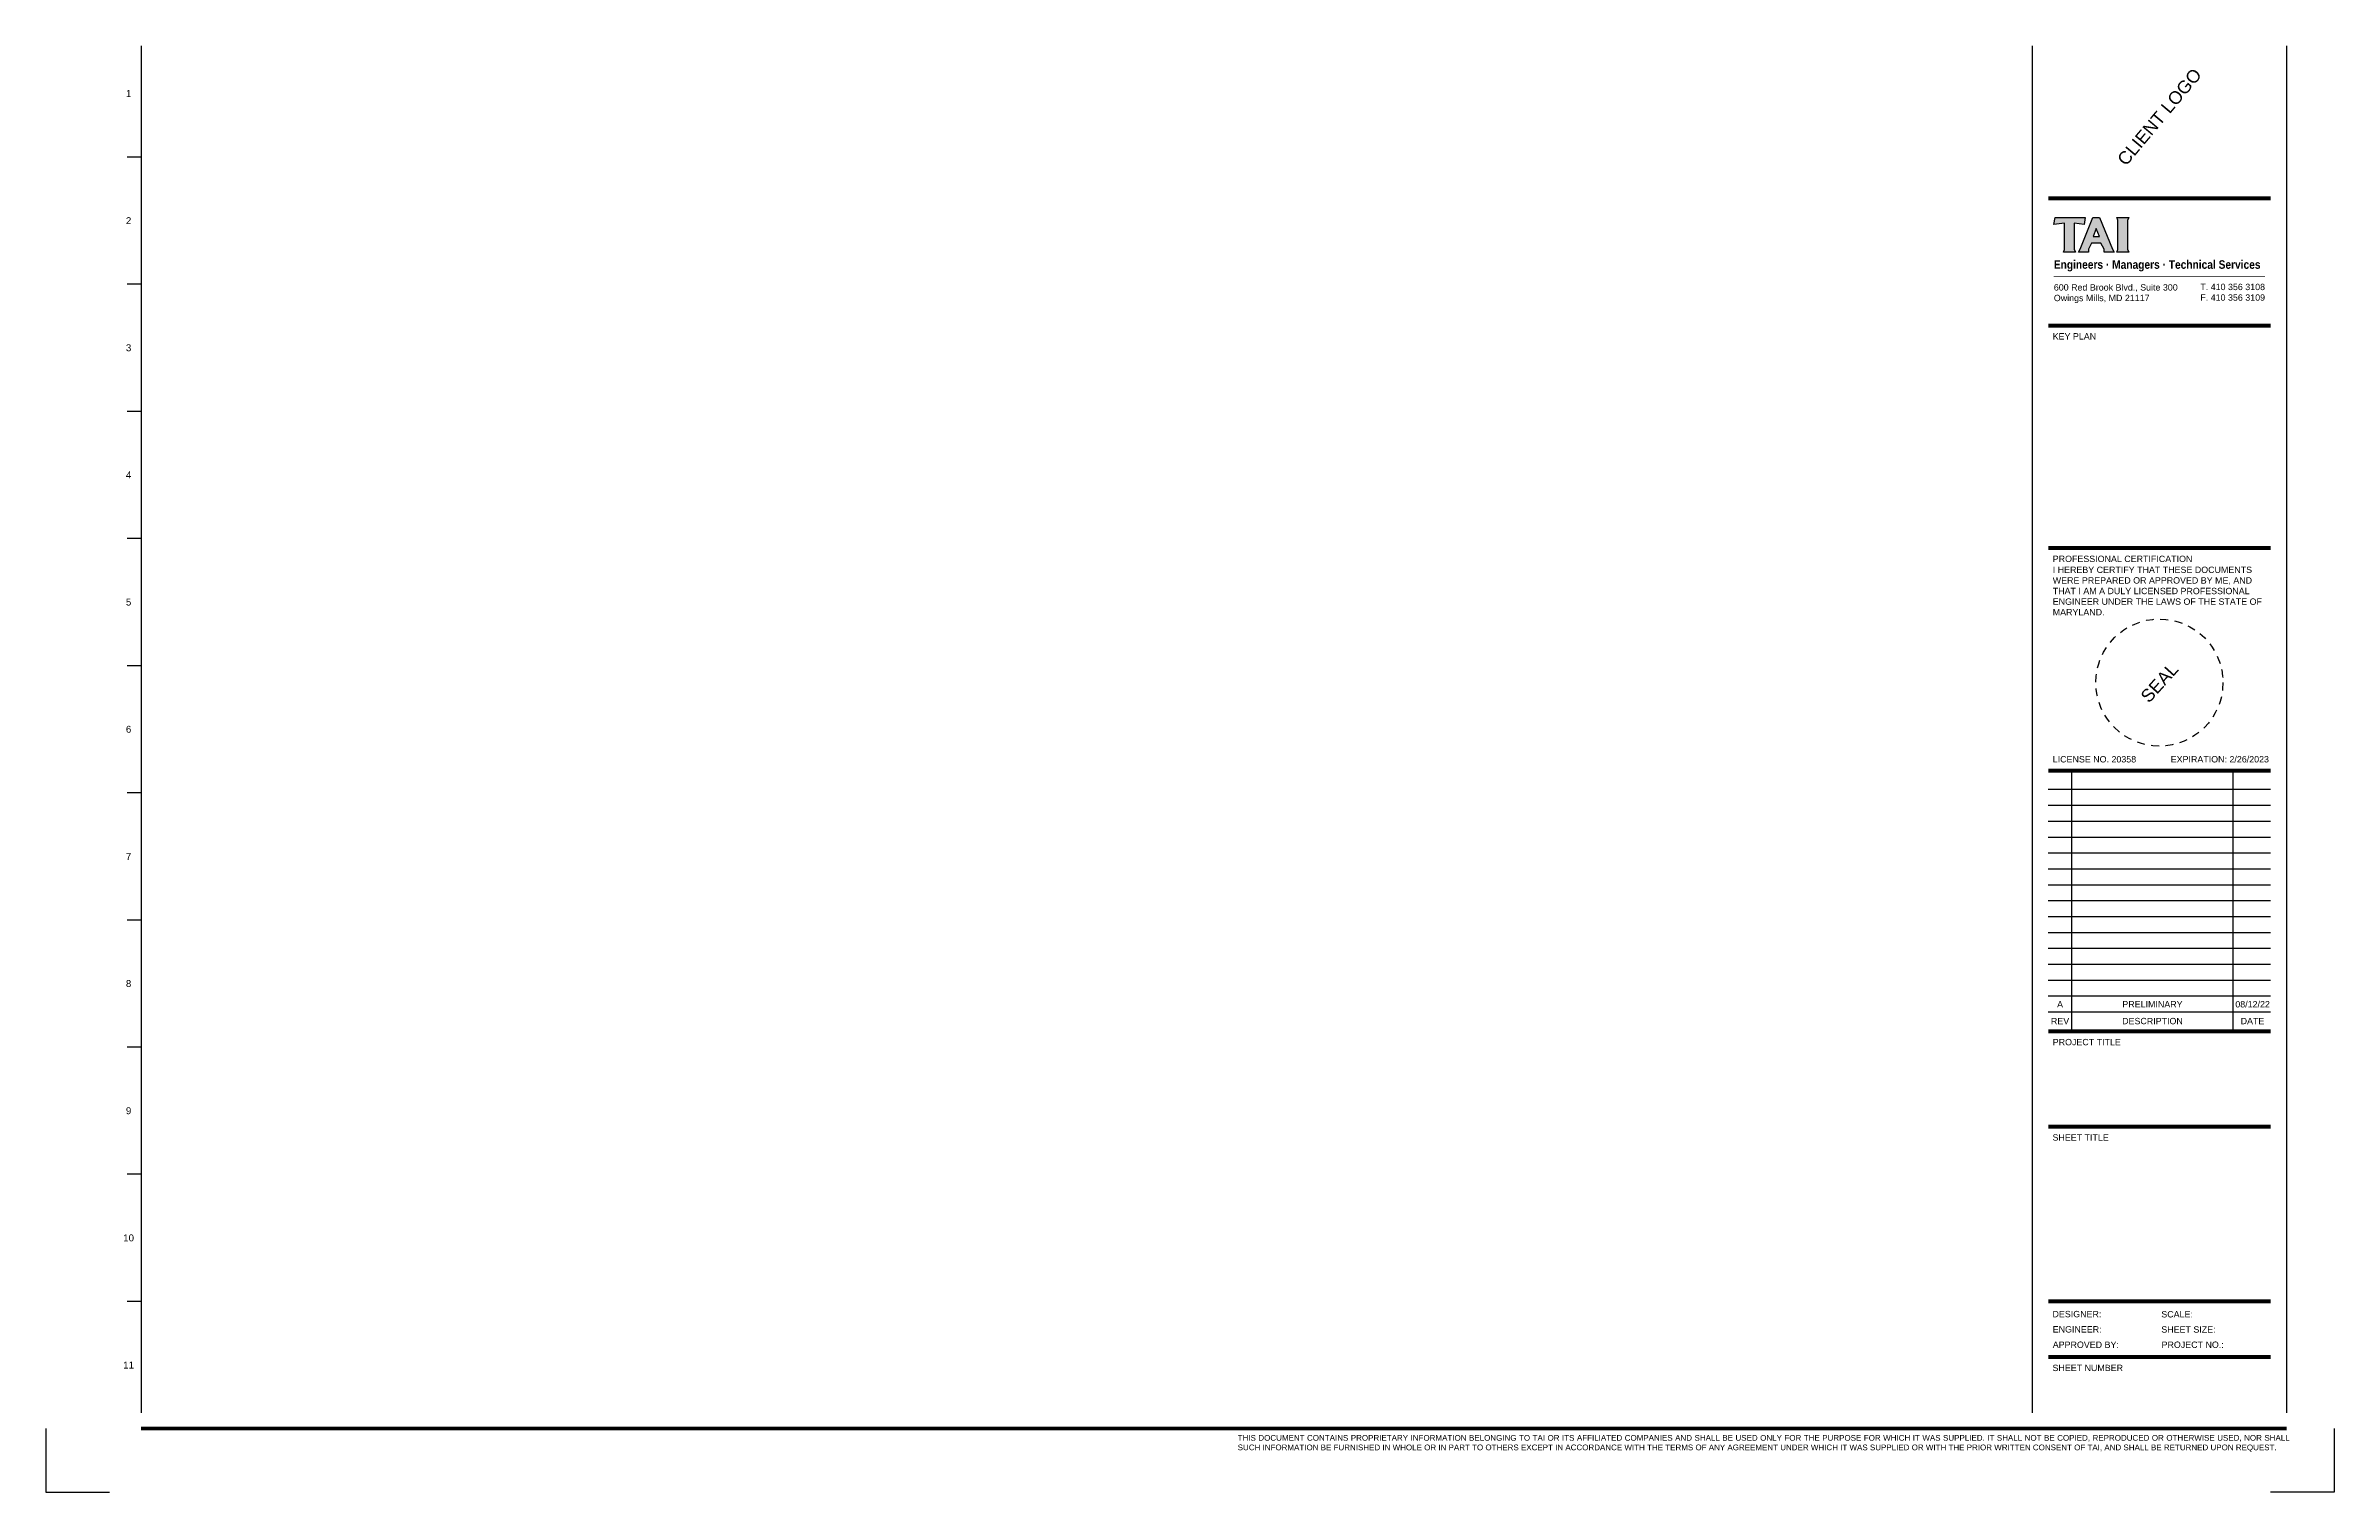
# Model space of a CAD drawing. Header units: inches. Extents: x 0 to 87.9, y -10 to 24.
# Drawn here: x 0 to 36, y 0 to 22.75 of the extents above; entities that cross this region are included whole.
import ezdxf
from ezdxf.enums import TextEntityAlignment as Align

# ---------------------------------------------------------------- set-up
doc = ezdxf.new("R2010")
doc.units = ezdxf.units.IN
doc.header["$MEASUREMENT"] = 0
doc.linetypes.add('HIDDEN2', pattern=[0.1875, 0.125, -0.0625])
doc.layers.add('G-ANNO-NPLT', color=7, linetype='Continuous', lineweight=25, plot=False)
for name, color, linetype, lineweight in [('G-ANNO-SEAL-STR', 7, 'Continuous', 25), ('G-ANNO-SEAL-TEXT', 7, 'Continuous', 25), ('G-ANNO-TTLB', 7, 'Continuous', 25), ('G-ANNO-TTLB-DSCL', 7, 'Continuous', 25), ('G-ANNO-TTLB-KPLN-TITL', 7, 'Continuous', 25), ('G-ANNO-TTLB-LOGO', 7, 'Continuous', 25), ('G-ANNO-TTLB-REVS', 1, 'Continuous', 25)]:
    doc.layers.add(name, color=color, linetype=linetype, lineweight=lineweight)
doc.layers.add('G-ANNO-TTLB-CUTLINES', color=1, linetype='Continuous')
doc.styles.add('TAI', font='arial.ttf')
doc.styles.add('TAI BOLD', font='arialbd.ttf')

msp = doc.modelspace()

# ---------------------------------------------------------------- texts
at = {"layer": 'G-ANNO-NPLT', "color": 252, "style": 'TAI'}
for s, rotation, p in [('CLIENT LOGO', 50.1012, (33.249, 21.632)), ('CLIENT LOGO', 50.1012, (33.249, 21.632)), ('SEAL', 48.0491, (33.25, 12.734))]:
    msp.add_text(s, height=0.2, rotation=rotation, dxfattribs=at).set_placement(p, align=Align.MIDDLE)
at = {"layer": 'G-ANNO-SEAL-STR', "char_height": 0.1, "attachment_point": 1, "style": 'TAI'}
for s, insert, width in [('LICENSE NO. 20358', (31.572, 11.578), 1.46572), ('EXPIRATION: 2/26/2023', (33.428, 11.578), 1.60754)]:
    msp.add_mtext(s, dxfattribs=dict(at, insert=insert, width=width))
at = {"layer": 'G-ANNO-SEAL-TEXT', "insert": (31.572, 14.558), "char_height": 0.1, "width": 3.42962, "attachment_point": 1, "style": 'TAI'}
msp.add_mtext('I HEREBY CERTIFY THAT THESE DOCUMENTS WERE PREPARED OR APPROVED BY ME, AND THAT I AM A DULY LICENSED PROFESSIONAL ENGINEER UNDER THE LAWS OF THE STATE OF MARYLAND.', dxfattribs=at)
at = {"layer": 'G-ANNO-TTLB', "color": 140, "style": 'TAI'}
for s, height, p in [('1', 0.109, (1.303, 22)), ('2', 0.109, (1.303, 20)), ('3', 0.109, (1.303, 18)), ('4', 0.109, (1.303, 16)), ('5', 0.109, (1.303, 14)), ('6', 0.109, (1.303, 12)), ('7', 0.109, (1.303, 10)), ('8', 0.109, (1.303, 8)), ('9', 0.109, (1.303, 6)), ('10', 0.1094, (1.303, 4)), ('11', 0.1094, (1.303, 2))]:
    msp.add_text(s, height=height, dxfattribs=at).set_placement(p, align=Align.MIDDLE)
at = {"layer": 'G-ANNO-TTLB', "char_height": 0.1, "style": 'TAI'}
for s, insert, width, attachment_point in [('PROFESSIONAL CERTIFICATION', (31.572, 14.73), 3.42962, 1), ('REV', (31.687, 7.411), 0.25981, 5), ('DESCRIPTION', (33.141, 7.41), 0.86353, 5), ('DATE', (34.714, 7.411), 0.337, 5), ('PROJECT TITLE', (31.572, 7.13), 1.3496, 1), ('SHEET TITLE', (31.568, 5.63), 1.17181, 1), ('DESIGNER:', (31.568, 2.852), 0.44947, 1), ('ENGINEER:', (31.572, 2.612), 0.85454, 1), ('SCALE:', (33.28, 2.849), 0.89045, 1), ('SHEET SIZE:', (33.28, 2.61), 0.86847, 1), ('APPROVED BY:', (31.572, 2.37), 1.08378, 1), ('PROJECT NO.:', (33.284, 2.37), 1.00268, 1), ('SHEET NUMBER', (31.568, 2.005), 1.24286, 1)]:
    msp.add_mtext(s, dxfattribs=dict(at, insert=insert, width=width, attachment_point=attachment_point))
at = {"layer": 'G-ANNO-TTLB-DSCL', "insert": (35.25, 0.9), "char_height": 0.09, "width": 16.5, "attachment_point": 3, "style": 'TAI'}
msp.add_mtext('\\pxqd;THIS DOCUMENT CONTAINS PROPRIETARY INFORMATION BELONGING TO TAI OR ITS AFFILIATED COMPANIES AND SHALL BE USED ONLY FOR THE PURPOSE FOR WHICH IT WAS SUPPLIED. IT SHALL NOT BE COPIED, REPRODUCED OR OTHERWISE USED, NOR SHALL SUCH INFORMATION BE FURNISHED IN WHOLE OR IN PART TO OTHERS EXCEPT IN ACCORDANCE WITH THE TERMS OF ANY AGREEMENT UNDER WHICH IT WAS SUPPLIED OR WITH THE PRIOR WRITTEN CONSENT OF TAI, AND SHALL BE RETURNED UPON REQUEST.', dxfattribs=at)
at = {"layer": 'G-ANNO-TTLB-KPLN-TITL', "insert": (31.571, 18.23), "char_height": 0.1, "width": 0.95253, "attachment_point": 1, "style": 'TAI'}
msp.add_mtext('KEY PLAN', dxfattribs=at)

# ---------------------------------------------------------------- blocks, each defined once
blk = doc.blocks.new('TAI_LOGO')
at = {"layer": 'G-ANNO-TTLB-LOGO'}
h = blk.add_hatch(color=140, dxfattribs=at)
h.paths.add_polyline_path([(0.256, -0.803), (0.24, -0.844), (0.428, -0.844), (0.41, -0.798), (0.41, -0.388), (0.564, -0.413), (0.584, -0.301), (0.11, -0.301), (0.089, -0.413), (0.256, -0.388)])
h.paths.add_polyline_path([(0.505, -0.801), (0.476, -0.844), (0.632, -0.844), (0.634, -0.801), (0.683, -0.707), (0.83, -0.707), (0.88, -0.801), (0.883, -0.844), (1.038, -0.844), (1.01, -0.801), (0.809, -0.301), (0.703, -0.301)])
h.paths.add_polyline_path([(0.756, -0.476), (0.806, -0.599), (0.707, -0.599)], flags=16)
h.paths.add_polyline_path([(1.095, -0.803), (1.079, -0.844), (1.267, -0.844), (1.249, -0.798), (1.249, -0.346), (1.267, -0.301), (1.079, -0.301), (1.095, -0.341)])
at = {"layer": 'G-ANNO-TTLB-LOGO', "color": 140}
for points in [[(0.41, -0.388), (0.41, -0.798), (0.428, -0.844), (0.24, -0.844), (0.255, -0.803), (0.255, -0.388), (0.089, -0.413), (0.109, -0.301), (0.584, -0.301), (0.564, -0.413)], [(0.883, -0.844), (0.88, -0.801), (0.83, -0.707), (0.683, -0.707), (0.634, -0.801), (0.632, -0.844), (0.476, -0.844), (0.505, -0.801), (0.703, -0.301), (0.809, -0.301), (1.01, -0.801), (1.038, -0.844)], [(1.249, -0.798), (1.267, -0.844), (1.079, -0.844), (1.095, -0.803), (1.095, -0.341), (1.079, -0.301), (1.267, -0.301), (1.249, -0.346)], [(0.707, -0.599), (0.806, -0.599), (0.756, -0.476)]]:
    blk.add_lwpolyline(points, close=True, dxfattribs=at)
at = {"layer": 'G-ANNO-TTLB-LOGO', "const_width": 0.01}
blk.add_lwpolyline([(0.089, -1.226), (3.411, -1.226)], dxfattribs=at)
at = {"layer": 'G-ANNO-TTLB-LOGO', "attachment_point": 1}
for s, width, insert, char_height, style in [('\\pxqd;{\\W0.85;Engineers · Managers · Technical Services}', 3.31536, (0.089, -0.973), 0.135, 'TAI BOLD'), ('600 Red Brook Blvd., Suite 300\\POwings Mills, MD 21117', 2.12739, (0.089, -1.35), 0.1, 'TAI'), ('\\pxqr;T. 410 356 3108\\PF. 410 356 3109', 1.06455, (2.347, -1.343), 0.1, 'TAI')]:
    blk.add_mtext_dynamic_manual_height_columns(s, width=width, gutter_width=5, heights=[0], dxfattribs=dict(at, insert=insert, char_height=char_height, style=style))
blk = doc.blocks.new('REV_BLOCK_TXT')
at = {"layer": 'G-ANNO-TTLB-REVS', "style": 'TAI'}
for tag, p in [('REV', (0.187, 0.125)), ('REV_DESCRIPTION', (1.641, 0.125)), ('REV_DATE', (3.216, 0.125))]:
    blk.add_attdef(tag, text='', height=0.1, dxfattribs=at).set_placement(p, align=Align.MIDDLE_CENTER)

# ---------------------------------------------------------------- linework, layer by layer
at = {"layer": 'G-ANNO-NPLT', "color": 252, "linetype": 'HIDDEN2'}
msp.add_circle((33.25, 12.734), 1, dxfattribs=at)
at = {"layer": 'G-ANNO-TTLB'}
for p, q in [((1.5, 22.75), (1.5, 1.25)), ((31.25, 22.75), (31.25, 1.25)), ((35.25, 22.75), (35.25, 1.25))]:
    msp.add_line(p, q, dxfattribs=at)
at = {"layer": 'G-ANNO-TTLB', "color": 140, "linetype": 'Continuous'}
for p, q in [((1.5, 21), (1.281, 21)), ((1.5, 19), (1.281, 19)), ((1.5, 17), (1.281, 17)), ((1.5, 15), (1.281, 15)), ((1.5, 13), (1.281, 13)), ((1.5, 11), (1.281, 11)), ((1.5, 9), (1.281, 9)), ((1.5, 7), (1.281, 7)), ((1.5, 5), (1.281, 5)), ((1.5, 3), (1.281, 3))]:
    msp.add_line(p, q, dxfattribs=at)
at = {"layer": 'G-ANNO-TTLB', "linetype": 'Continuous'}
for p, q in [((31.874, 7.25), (31.874, 11.35)), ((34.408, 7.25), (34.408, 11.35)), ((35, 11.05), (31.5, 11.05)), ((35, 10.8), (31.5, 10.8)), ((35, 10.55), (31.5, 10.55)), ((35, 10.3), (31.5, 10.3)), ((35, 10.05), (31.5, 10.05)), ((35, 9.8), (31.5, 9.8)), ((35, 9.55), (31.5, 9.55)), ((35, 9.3), (31.5, 9.3)), ((35, 9.05), (31.5, 9.05)), ((35, 8.8), (31.5, 8.8)), ((35, 8.55), (31.5, 8.55)), ((35, 8.3), (31.5, 8.3)), ((35, 8.05), (31.5, 8.05)), ((35, 7.8), (31.5, 7.8)), ((35, 7.55), (31.5, 7.55))]:
    msp.add_line(p, q, dxfattribs=at)
at = {"layer": 'G-ANNO-TTLB', "const_width": 0.0625}
for points in [[(35, 20.35), (31.5, 20.35)], [(35, 14.85), (31.5, 14.85)], [(35, 11.35), (31.5, 11.35)], [(35, 7.25), (31.5, 7.25)], [(35, 5.75), (31.5, 5.75)], [(35, 3), (31.5, 3)], [(35, 2.125), (31.5, 2.125)]]:
    msp.add_lwpolyline(points, dxfattribs=at)
at = {"layer": 'G-ANNO-TTLB', "color": 7, "linetype": 'Continuous', "const_width": 0.0575}
msp.add_lwpolyline([(1.5, 1), (35.25, 1)], dxfattribs=at)
at = {"layer": 'G-ANNO-TTLB-CUTLINES'}
for points in [[(0, 1), (0, 0), (1, 0)], [(36, 1), (36, 0), (35, 0)]]:
    msp.add_lwpolyline(points, dxfattribs=at)
at = {"layer": 'G-ANNO-TTLB-KPLN-TITL', "const_width": 0.0625}
msp.add_lwpolyline([(35, 18.35), (31.5, 18.35)], dxfattribs=at)

# ---------------------------------------------------------------- block references
msp.add_blockref('TAI_LOGO', (31.5, 20.35))
at = {"layer": 'G-ANNO-TTLB-REVS'}
msp.add_blockref('REV_BLOCK_TXT', (31.5, 7.55), dxfattribs=at).add_auto_attribs({'REV': 'A', 'REV_DESCRIPTION': 'PRELIMINARY', 'REV_DATE': '08/12/22'})

msp.set_redraw_order([(e.dxf.handle, doc.entitydb.next_handle()) for e in msp.query("TEXT MTEXT ATTDEF DIMENSION ARC_DIMENSION")])  # texts and dimensions are drawn at this point

doc.saveas('drawing.dxf')
